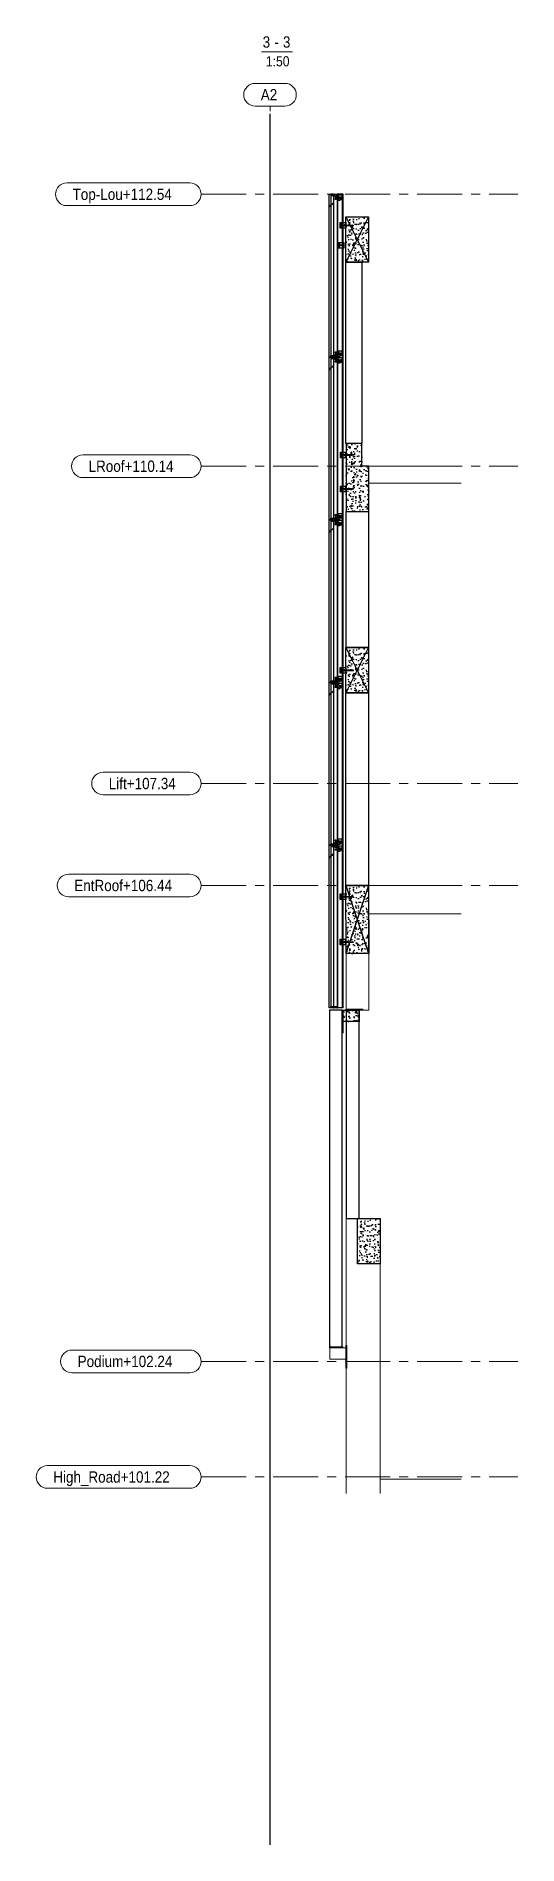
# Model space of a CAD drawing. Header units: millimetres. Extents: x -220592 to 404889, y -217665 to 38245.
# Drawn here: x 964.9 to 969.14, y -493.66 to -477.69 of the extents above; entities that cross this region are included whole.
import ezdxf

# ---------------------------------------------------------------- set-up
doc = ezdxf.new("R2010")
doc.units = ezdxf.units.MM
for name, pattern in [('CENTER', [50.8, 31.75, -6.35, 6.35, -6.35]), ('CENTER2', [28.575, 19.05, -3.175, 3.175, -3.175]), ('HIDDEN', [0.375, 0.25, -0.125]), ('XKITLINE00', [0])]:
    doc.linetypes.add(name, pattern=pattern)
for name, color, linetype in [('000 - L I N E 0.1', 1, 'Continuous'), ('010 - ASPG_FASTERN_MAIN_COLOR_1', 1, 'Continuous'), ('010 - ASPG_FASTERN_SUB_COLOR_2', 2, 'Continuous'), ('2', 2, 'Continuous'), ('Center Line', 1, 'CENTER'), ('MULLION', 3, 'Continuous')]:
    doc.layers.add(name, color=color, linetype=linetype)
for name, color, linetype, lineweight in [('Bolt', 7, 'Continuous', 0), ('DIMENSION', 1, 'Continuous', 5), ('OtherObjectType', 1, 'Continuous', 0), ('Part', 2, 'Continuous', 0), ('S-GRID', 1, 'Continuous', 0), ('SCREW', 8, 'Continuous', 5)]:
    doc.layers.add(name, color=color, linetype=linetype, lineweight=lineweight)
doc.styles.add('ARIAL', font='arial.ttf')
doc.styles.add('ARIAL_', font='arial.ttf')
pattern_1 = [(50, (385.66566, -189.84543), (0.0910923345, -0.007969543), [0.009525, -0.104775]), (355, (385.66566, -189.84543), (-0.017621711, 0.095528423), [0.00762, -0.083820292]), (100.451445, (385.67325, -189.84609), (0.073470624, 0.087558876), [0.008095004, -0.089045122]), (46.1842, (385.66566, -189.82003), (0.13553952, -0.021021164), [0.0142875, -0.1571625]), (96.635558, (385.67695, -189.82178), (0.118702067, 0.123713062), [0.012142512, -0.133567804]), (351.18415, (385.66566, -189.82003), (0.118702067, 0.123713062), [0.011429984, -0.125729866]), (21, (385.67836, -189.82638), (0.075807196, -0.051132599), [0.009525, -0.104775]), (326, (385.67836, -189.82638), (0.030901014, 0.092093983), [0.00762, -0.08382]), (71.451445, (385.68467, -189.83064), (0.10670821, 0.040961384), [0.008095004, -0.089044969]), (37.5, (385.665657, -189.84543), (0.0015443016, 0.0422775194), [0, -0.082804, 0, -0.08509, 0, -0.0841375]), (7.5, (385.665657, -189.84543), (0.0334098313, 0.0500902874), [0, -0.048514, 0, -0.080899, 0, -0.0320675]), (327.5, (385.637336, -189.84543), (0.0677952976, -0.002864372), [0, -0.03175, 0, -0.09906, 0, -0.131445]), (317.5, (385.624636, -189.84543), (0.0740645907, 0.0127132455), [0, -0.041275, 0, -0.065786, 0, -0.093345])]

# ---------------------------------------------------------------- blocks, each defined once
blk = doc.blocks.new('*A16109')
at = {"layer": 'S-GRID', "linetype": 'XKITLINE00', "lineweight": 0}
for p, q in [((628.999723, 298.546249), (636.937223, 298.546249)), ((638.524723, 298.546249), (640.112223, 298.546249)), ((641.699723, 298.546249), (649.637223, 298.546249)), ((651.224723, 298.546249), (652.812223, 298.546249)), ((654.399723, 298.546249), (662.337223, 298.546249)), ((663.924723, 298.546249), (665.512223, 298.546249)), ((667.099723, 298.546249), (675.037223, 298.546249)), ((676.624723, 298.546249), (678.212223, 298.546249)), ((679.799723, 298.546249), (684.814791, 298.546249))]:
    blk.add_line(p, q, dxfattribs=at)
at = {"layer": 'S-GRID', "style": 'ARIAL', "width": 0.85}
blk.add_text('LRoof+110.14', height=2, dxfattribs=at).set_placement((609.166716, 297.546249))
blk = doc.blocks.new('*A16110')
at = {"layer": 'S-GRID', "linetype": 'XKITLINE00', "lineweight": 0}
for p, q in [((608.166716, 300.546249), (626.999723, 300.546249)), ((608.166716, 296.546249), (626.999723, 296.546249))]:
    blk.add_line(p, q, dxfattribs=at)
for centre, start, end in [((608.166716, 298.546249), 90, 270), ((626.999723, 298.546249), 270, 90)]:
    blk.add_arc(centre, 2, start, end, dxfattribs=at)
blk = doc.blocks.new('*A16111')
at = {"layer": 'S-GRID', "linetype": 'XKITLINE00', "lineweight": 0}
for p, q in [((641.148112, 361.224103), (641.148112, 362.123206)), ((641.148112, 358.049103), (641.148112, 359.636603)), ((641.148112, 348.524103), (641.148112, 356.461603)), ((641.148112, 345.349103), (641.148112, 346.936603)), ((641.148112, 335.824103), (641.148112, 343.761603)), ((641.148112, 332.649103), (641.148112, 334.236603)), ((641.148112, 323.124103), (641.148112, 331.061603)), ((641.148112, 319.949103), (641.148112, 321.536603)), ((641.148112, 310.424103), (641.148112, 318.361603)), ((641.148112, 307.249103), (641.148112, 308.836603)), ((641.148112, 297.724103), (641.148112, 305.661603)), ((641.148112, 294.549103), (641.148112, 296.136603)), ((641.148112, 285.024103), (641.148112, 292.961603)), ((641.148112, 281.849103), (641.148112, 283.436603)), ((641.148112, 272.324103), (641.148112, 280.261603)), ((641.148112, 269.149103), (641.148112, 270.736603)), ((641.148112, 259.624103), (641.148112, 267.561603)), ((641.148112, 256.449103), (641.148112, 258.036603)), ((641.148112, 246.924103), (641.148112, 254.861603)), ((641.148112, 243.749103), (641.148112, 245.336603)), ((641.148112, 234.224103), (641.148112, 242.161603)), ((641.148112, 231.049103), (641.148112, 232.636603)), ((641.148112, 221.524103), (641.148112, 229.461603)), ((641.148112, 218.349103), (641.148112, 219.936603)), ((641.148112, 208.824103), (641.148112, 216.761603)), ((641.148112, 205.649103), (641.148112, 207.236603)), ((641.148112, 196.124103), (641.148112, 204.061603)), ((641.148112, 192.949103), (641.148112, 194.536603)), ((641.148112, 183.424103), (641.148112, 191.361603)), ((641.148112, 180.249103), (641.148112, 181.836603)), ((641.148112, 170.724103), (641.148112, 178.661603)), ((641.148112, 167.549103), (641.148112, 169.136603)), ((641.148112, 158.024103), (641.148112, 165.961603)), ((641.148112, 154.849103), (641.148112, 156.436603)), ((641.148112, 145.324103), (641.148112, 153.261603)), ((641.148112, 142.149103), (641.148112, 143.736603)), ((641.148112, 132.624103), (641.148112, 140.561603)), ((641.148112, 129.449103), (641.148112, 131.036603)), ((641.148112, 119.924103), (641.148112, 127.861603)), ((641.148112, 116.749103), (641.148112, 118.336603)), ((641.148112, 107.224103), (641.148112, 115.161603))]:
    blk.add_line(p, q, dxfattribs=at)
at = {"layer": 'S-GRID', "style": 'ARIAL', "width": 0.85}
blk.add_text('A2', height=2, dxfattribs=at).set_placement((639.516764, 363.123206))
blk = doc.blocks.new('*A16112')
at = {"layer": 'S-GRID', "linetype": 'XKITLINE00', "lineweight": 0}
for p, q in [((638.516764, 366.123206), (643.77946, 366.123206)), ((638.516764, 362.123206), (643.77946, 362.123206))]:
    blk.add_line(p, q, dxfattribs=at)
for centre, start, end in [((638.516764, 364.123206), 90, 270), ((643.77946, 364.123206), 270, 90)]:
    blk.add_arc(centre, 2, start, end, dxfattribs=at)
blk = doc.blocks.new('*A16113')
at = {"layer": 'Part', "linetype": 'XKITLINE00', "lineweight": 0}
for p, q in [((654.528112, 266.546249), (658.528112, 266.546249)), ((654.528112, 258.546249), (654.528112, 266.546249)), ((658.528112, 266.546249), (658.528112, 258.546249)), ((658.528112, 258.546249), (654.528112, 258.546249))]:
    blk.add_line(p, q, dxfattribs=at)
blk = doc.blocks.new('*A16114')
at = {"layer": 'Part', "linetype": 'XKITLINE00', "lineweight": 0}
for p, q in [((654.545556, 302.546249), (657.345556, 302.546249)), ((654.545556, 298.546249), (654.545556, 302.546249)), ((657.345556, 302.546249), (657.345556, 298.546249)), ((657.345556, 298.546249), (654.545556, 298.546249))]:
    blk.add_line(p, q, dxfattribs=at)
blk = doc.blocks.new('*A16115')
at = {"layer": 'Part', "linetype": 'XKITLINE00', "lineweight": 0}
for p, q in [((674.814791, 298.546249), (658.548113, 298.546249)), ((658.548113, 295.546249), (658.548113, 298.546249)), ((658.548202, 295.546249), (658.548113, 295.546249)), ((674.814791, 295.546249), (658.548113, 295.546249))]:
    blk.add_line(p, q, dxfattribs=at)
blk = doc.blocks.new('*A16116')
at = {"layer": 'Part', "linetype": 'XKITLINE00', "lineweight": 0}
for p, q in [((658.548204, 298.546249), (654.548115, 298.546249)), ((654.548115, 290.546249), (654.548115, 298.546249)), ((658.548115, 298.546249), (658.548115, 290.546249)), ((658.548115, 290.546249), (654.548115, 290.546249)), ((658.548115, 290.546249), (658.548204, 290.546249))]:
    blk.add_line(p, q, dxfattribs=at)
blk = doc.blocks.new('*A16127')
at = {"layer": 'Part', "linetype": 'XKITLINE00', "lineweight": 0}
for p, q in [((654.548128, 165.746249), (660.548128, 165.746249)), ((654.548128, 140.546249), (654.548128, 165.746249)), ((660.548128, 165.746249), (660.548128, 140.546249)), ((660.548128, 140.546249), (654.548128, 140.546249))]:
    blk.add_line(p, q, dxfattribs=at)
blk = doc.blocks.new('*A16128')
at = {"layer": 'S-GRID', "linetype": 'XKITLINE00', "lineweight": 0}
for p, q in [((628.999723, 242.546249), (636.937223, 242.546249)), ((638.524723, 242.546249), (640.112223, 242.546249)), ((641.699723, 242.546249), (649.637223, 242.546249)), ((651.224723, 242.546249), (652.812223, 242.546249)), ((654.399723, 242.546249), (662.337223, 242.546249)), ((663.924723, 242.546249), (665.512223, 242.546249)), ((667.099723, 242.546249), (675.037223, 242.546249)), ((676.624723, 242.546249), (678.212223, 242.546249)), ((679.799723, 242.546249), (684.814791, 242.546249))]:
    blk.add_line(p, q, dxfattribs=at)
at = {"layer": 'S-GRID', "style": 'ARIAL', "width": 0.85}
blk.add_text('Lift+107.34', height=2, dxfattribs=at).set_placement((612.725309, 241.546249))
blk = doc.blocks.new('*A16129')
at = {"layer": 'S-GRID', "linetype": 'XKITLINE00', "lineweight": 0}
for p, q in [((611.725309, 244.546249), (626.999723, 244.546249)), ((611.725309, 240.546249), (626.999723, 240.546249))]:
    blk.add_line(p, q, dxfattribs=at)
for centre, start, end in [((611.725309, 242.546249), 90, 270), ((626.999723, 242.546249), 270, 90)]:
    blk.add_arc(centre, 2, start, end, dxfattribs=at)
blk = doc.blocks.new('*A16130')
at = {"layer": 'S-GRID', "linetype": 'XKITLINE00', "lineweight": 0}
for p, q in [((628.999723, 224.546249), (636.937223, 224.546249)), ((638.524723, 224.546249), (640.112223, 224.546249)), ((641.699723, 224.546249), (649.637223, 224.546249)), ((651.224723, 224.546249), (652.812223, 224.546249)), ((654.399723, 224.546249), (662.337223, 224.546249)), ((663.924723, 224.546249), (665.512223, 224.546249)), ((667.099723, 224.546249), (675.037223, 224.546249)), ((676.624723, 224.546249), (678.212223, 224.546249)), ((679.799723, 224.546249), (684.814791, 224.546249))]:
    blk.add_line(p, q, dxfattribs=at)
at = {"layer": 'S-GRID', "style": 'ARIAL', "width": 0.85}
blk.add_text('EntRoof+106.44', height=2, dxfattribs=at).set_placement((606.646208, 223.546249))
blk = doc.blocks.new('*A16131')
at = {"layer": 'S-GRID', "linetype": 'XKITLINE00', "lineweight": 0}
for p, q in [((605.646208, 226.546249), (626.999723, 226.546249)), ((605.646208, 222.546249), (626.999723, 222.546249))]:
    blk.add_line(p, q, dxfattribs=at)
for centre, start, end in [((605.646208, 224.546249), 90, 270), ((626.999723, 224.546249), 270, 90)]:
    blk.add_arc(centre, 2, start, end, dxfattribs=at)
blk = doc.blocks.new('*A16132')
at = {"layer": 'Part', "linetype": 'XKITLINE00', "lineweight": 0}
for p, q in [((654.548432, 212.546249), (658.548432, 212.546249)), ((654.548432, 202.546249), (654.548432, 212.546249)), ((658.548432, 212.546249), (658.548432, 202.546249)), ((658.548432, 202.546249), (654.548432, 202.546249))]:
    blk.add_line(p, q, dxfattribs=at)
blk = doc.blocks.new('*A16133')
at = {"layer": 'Part', "linetype": 'XKITLINE00', "lineweight": 0}
for p, q in [((654.528112, 224.546249), (658.528112, 224.546249)), ((654.528112, 212.546249), (654.528112, 224.546249)), ((658.528112, 224.546249), (658.528112, 212.546249)), ((658.528112, 212.546249), (654.528112, 212.546249))]:
    blk.add_line(p, q, dxfattribs=at)
blk = doc.blocks.new('*A16136')
at = {"layer": 'Part', "linetype": 'XKITLINE00', "lineweight": 0}
for p, q in [((658.528111, 224.546249), (674.814791, 224.546249)), ((658.528111, 219.546249), (658.528111, 224.546249)), ((674.814791, 219.546249), (658.528111, 219.546249))]:
    blk.add_line(p, q, dxfattribs=at)
blk = doc.blocks.new('*A16144')
at = {"layer": 'Part', "linetype": 'XKITLINE00', "lineweight": 0}
for p, q in [((654.528112, 202.546249), (654.528112, 202.746249)), ((654.528112, 202.746249), (657.528112, 202.746249)), ((654.528112, 202.546249), (657.528112, 202.546249)), ((657.528112, 202.546249), (657.528112, 202.746249))]:
    blk.add_line(p, q, dxfattribs=at)
blk = doc.blocks.new('*A16145')
at = {"layer": 'Part', "linetype": 'XKITLINE00', "lineweight": 0}
for p, q in [((654.048082, 202.546249), (653.848082, 202.546249)), ((653.848082, 202.546249), (653.848082, 198.546249)), ((654.048082, 198.546249), (654.048082, 202.546249)), ((653.848082, 198.546249), (654.048082, 198.546249))]:
    blk.add_line(p, q, dxfattribs=at)
blk = doc.blocks.new('*A16146')
at = {"layer": 'Part', "linetype": 'XKITLINE00', "lineweight": 0}
for p, q in [((654.048082, 202.546249), (654.528112, 202.546249)), ((656.848051, 202.546249), (656.848051, 200.546249)), ((656.848051, 200.546249), (654.048082, 200.546249))]:
    blk.add_line(p, q, dxfattribs=at)
blk = doc.blocks.new('*A16147')
at = {"layer": 'S-GRID', "linetype": 'XKITLINE00', "lineweight": 0}
for p, q in [((628.999723, 120.146249), (636.937223, 120.146249)), ((638.524723, 120.146249), (640.112223, 120.146249)), ((641.699723, 120.146249), (649.637223, 120.146249)), ((651.224723, 120.146249), (652.812223, 120.146249)), ((654.399723, 120.146249), (662.337223, 120.146249)), ((663.924723, 120.146249), (665.512223, 120.146249)), ((667.099723, 120.146249), (675.037223, 120.146249)), ((676.624723, 120.146249), (678.212223, 120.146249)), ((679.799723, 120.146249), (684.814791, 120.146249))]:
    blk.add_line(p, q, dxfattribs=at)
at = {"layer": 'S-GRID', "style": 'ARIAL', "width": 0.85}
blk.add_text('High_Road+101.22', height=2, dxfattribs=at).set_placement((602.939177, 119.146249))
blk = doc.blocks.new('*A16148')
at = {"layer": 'S-GRID', "linetype": 'XKITLINE00', "lineweight": 0}
for p, q in [((601.939177, 122.146249), (626.999723, 122.146249)), ((601.939177, 118.146249), (626.999723, 118.146249))]:
    blk.add_line(p, q, dxfattribs=at)
for centre, start, end in [((601.939177, 120.146249), 90, 270), ((626.999723, 120.146249), 270, 90)]:
    blk.add_arc(centre, 2, start, end, dxfattribs=at)
blk = doc.blocks.new('*A16149')
at = {"layer": 'Part', "linetype": 'XKITLINE00', "lineweight": 0}
for p, q in [((674.814791, 119.746249), (660.548128, 119.746249)), ((660.548128, 119.746249), (660.548128, 117.224103))]:
    blk.add_line(p, q, dxfattribs=at)
blk = doc.blocks.new('*A16150')
at = {"layer": 'S-GRID', "linetype": 'XKITLINE00', "lineweight": 0}
for p, q in [((628.999723, 140.546249), (636.937223, 140.546249)), ((638.524723, 140.546249), (640.112223, 140.546249)), ((641.699723, 140.546249), (649.637223, 140.546249)), ((651.224723, 140.546249), (652.812223, 140.546249)), ((654.399723, 140.546249), (662.337223, 140.546249)), ((663.924723, 140.546249), (665.512223, 140.546249)), ((667.099723, 140.546249), (675.037223, 140.546249)), ((676.624723, 140.546249), (678.212223, 140.546249)), ((679.799723, 140.546249), (684.814791, 140.546249))]:
    blk.add_line(p, q, dxfattribs=at)
at = {"layer": 'S-GRID', "style": 'ARIAL', "width": 0.85}
blk.add_text('Podium+102.24', height=2, dxfattribs=at).set_placement((607.239958, 139.546249))
blk = doc.blocks.new('*A16151')
at = {"layer": 'S-GRID', "linetype": 'XKITLINE00', "lineweight": 0}
for p, q in [((606.239958, 142.546249), (626.999723, 142.546249)), ((606.239958, 138.546249), (626.999723, 138.546249))]:
    blk.add_line(p, q, dxfattribs=at)
for centre, start, end in [((606.239958, 140.546249), 90, 270), ((626.999723, 140.546249), 270, 90)]:
    blk.add_arc(centre, 2, start, end, dxfattribs=at)
blk = doc.blocks.new('*A16152')
at = {"layer": 'Part', "linetype": 'XKITLINE00', "lineweight": 0}
for p, q in [((654.548115, 140.546249), (660.548115, 140.546249)), ((654.548115, 117.224103), (654.548115, 140.546249)), ((660.548115, 140.546249), (660.548115, 117.224103))]:
    blk.add_line(p, q, dxfattribs=at)
blk = doc.blocks.new('*A16153')
at = {"layer": 'Part', "linetype": 'XKITLINE00', "lineweight": 0}
for p, q in [((651.708112, 140.946249), (651.708112, 142.946249)), ((651.708112, 140.946249), (654.508082, 140.946249)), ((654.048112, 142.946249), (654.508082, 142.946249))]:
    blk.add_line(p, q, dxfattribs=at)
blk = doc.blocks.new('*A16154')
at = {"layer": 'Part', "linetype": 'XKITLINE00', "lineweight": 0}
for p, q in [((651.608112, 142.946249), (651.608112, 143.146249)), ((651.608112, 143.146249), (654.008112, 143.146249)), ((651.608112, 142.946249), (654.008112, 142.946249)), ((654.008112, 142.946249), (654.008112, 143.146249))]:
    blk.add_line(p, q, dxfattribs=at)
blk = doc.blocks.new('*A16155')
at = {"layer": 'Part', "linetype": 'XKITLINE00', "lineweight": 0}
for p, q in [((654.708082, 143.346249), (654.508082, 143.346249)), ((654.508082, 143.346249), (654.508082, 139.346249)), ((654.708082, 139.346249), (654.708082, 143.346249)), ((654.508082, 139.346249), (654.708082, 139.346249))]:
    blk.add_line(p, q, dxfattribs=at)
blk = doc.blocks.new('*A16156')
at = {"layer": 'S-GRID', "linetype": 'XKITLINE00', "lineweight": 0}
for p, q in [((628.999723, 346.546249), (636.937223, 346.546249)), ((638.524723, 346.546249), (640.112223, 346.546249)), ((641.699723, 346.546249), (649.637223, 346.546249)), ((651.224723, 346.546249), (652.812223, 346.546249)), ((654.399723, 346.546249), (662.337223, 346.546249)), ((663.924723, 346.546249), (665.512223, 346.546249)), ((667.099723, 346.546249), (675.037223, 346.546249)), ((676.624723, 346.546249), (678.212223, 346.546249)), ((679.799723, 346.546249), (684.814791, 346.546249))]:
    blk.add_line(p, q, dxfattribs=at)
at = {"layer": 'S-GRID', "style": 'ARIAL', "width": 0.85}
blk.add_text('Top-Lou+112.54', height=2, dxfattribs=at).set_placement((606.350309, 345.546249))
blk = doc.blocks.new('*A16157')
at = {"layer": 'S-GRID', "linetype": 'XKITLINE00', "lineweight": 0}
for p, q in [((605.350309, 348.546249), (626.999723, 348.546249)), ((605.350309, 344.546249), (626.999723, 344.546249))]:
    blk.add_line(p, q, dxfattribs=at)
for centre, start, end in [((605.350309, 346.546249), 90, 270), ((626.999723, 346.546249), 270, 90)]:
    blk.add_arc(centre, 2, start, end, dxfattribs=at)
blk = doc.blocks.new('*A16159')
at = {"layer": 'Part', "linetype": 'XKITLINE00', "lineweight": 0}
for p, q in [((654.528112, 342.546249), (658.528112, 342.546249)), ((654.528112, 334.546249), (654.528112, 342.546249)), ((658.528112, 342.546249), (658.528112, 334.546249)), ((658.528112, 334.546249), (654.528112, 334.546249))]:
    blk.add_line(p, q, dxfattribs=at)
blk = doc.blocks.new('*A16813')
at = {"layer": 'OtherObjectType', "linetype": 'XKITLINE00', "lineweight": 0}
blk.add_line((639.668647, 371.673206), (645.090913, 371.673206), dxfattribs=at)
at = {"layer": 'OtherObjectType', "width": 0.85}
for s, height, style, p in [('3', 2, 'ARIAL', (639.852534, 372.423206)), ('3', 2, 'ARIAL', (643.423627, 372.423206)), ('1:50', 1.8, 'ARIAL_', (640.418647, 369.123206)), ('-', 2, 'ARIAL', (641.935932, 372.423206))]:
    blk.add_text(s, height=height, dxfattribs=dict(at, style=style)).set_placement(p)
blk = doc.blocks.new('PZG35-9D5')
at = {"layer": 'Center Line'}
blk.add_line((0, 4), (0, -11), dxfattribs=at)
at = {"layer": 'SCREW', "color": 8}
for p, q in [((-1, 0), (-1, -1)), ((1, 0), (1, -1)), ((-2, -1), (-1, -2)), ((-2, -1), (-1, -1)), ((-2, -1), (2, -1)), ((-2, -3), (2, -2)), ((-2, -3), (-1, -2)), ((-2, -3), (-1, -3)), ((-2, -4), (-1, -4)), ((-2, -4), (-1, -4)), ((-2, -4), (-1, -4)), ((-1, -1), (1, -1)), ((-1, -2), (1, -1)), ((-1, -2), (-1, -2)), ((-1, -2), (1, -2)), ((-1, -3), (-1, -4)), ((-1, -3), (1, -3)), ((-1, -4), (-1, -8)), ((-1, -4), (-1, -4)), ((-1, -4), (-1, -4)), ((0, -10), (-1, -8)), ((0, -10), (1, -8)), ((1, -1), (1, -2)), ((2, -1), (1, -1)), ((2, -1), (1, -1)), ((2, -2), (1, -2)), ((2, -2), (1, -3)), ((1, -3), (1, -3)), ((1, -3), (1, -3)), ((2, -4), (1, -3)), ((1, -4), (1, -4)), ((1, -4), (2, -4)), ((1, -4), (1, -4)), ((1, -5), (1, -4)), ((2, -5), (1, -4)), ((2, -4), (1, -4)), ((1, -5), (1, -8)), ((1, -5), (2, -5)), ((1, -5), (1, -5)), ((2, -5), (1, -5))]:
    blk.add_line(p, q, dxfattribs=at)
blk.add_lwpolyline([(0, -10), (1, -5), (1, -4, 0.417657), (0, -3, 0.108102), (-1, -4), (-1, -5)], format="xyb", dxfattribs=at)
blk = doc.blocks.new('*U17312')
at = {"layer": 'SCREW', "color": 6}
blk.add_lwpolyline([(3, 2, 0.09906), (1, 3), (1, 2), (-1, 2), (-1, 3, 0.09906), (-3, 2, 0.266588), (-4, 1), (-4, 0, 0.414214), (-3, 0), (3, 0, 0.414214), (3, 0), (3, 1, 0.266588)], format="xyb", close=True, dxfattribs=at)
at = {"layer": 'SCREW'}
blk.add_blockref('PZG35-9D5', (0, 0), dxfattribs=at)
blk = doc.blocks.new('G$CB0C85DAF')
h = blk.add_hatch()
h.set_pattern_fill('ANSI31', color=8, scale=0.0005)
h.set_pattern_definition([(45, (-1053.9626006, 485.68547), (-0.0011225320151, 0.0011225320151), [])])
edge = h.paths.add_edge_path()
edge.add_line((0.072, 1.399), (0.071, 1.399))
edge.add_arc((0.071, 1.399), 0.00015, 180, 270, ccw=False)
edge.add_line((0.071, 1.399), (0.071, 1.424))
edge.add_line((0.071, 1.424), (0.039, 1.424))
edge.add_arc((0.039, 1.424), 0.00015, 180, 270, ccw=False)
edge.add_line((0.038, 1.424), (0.038, 1.436))
edge.add_arc((0.039, 1.436), 0.00015, 90, 180, ccw=False)
edge.add_line((0.039, 1.436), (0.043, 1.436))
edge.add_arc((0.043, 1.436), 0.00015, 0, 90, ccw=False)
edge.add_line((0.043, 1.436), (0.043, 1.435))
edge.add_arc((0.043, 1.435), 0.00015, 270, 360, ccw=False)
edge.add_line((0.043, 1.435), (0.04, 1.435))
edge.add_arc((0.04, 1.435), 0.00015, 90, 180)
edge.add_line((0.039, 1.435), (0.039, 1.425))
edge.add_arc((0.04, 1.425), 0.00015, 180, 270)
edge.add_line((0.04, 1.424), (0.048, 1.424))
edge.add_line((0.048, 1.424), (0.048, 1.424))
edge.add_line((0.048, 1.424), (0.048, 1.424))
edge.add_line((0.048, 1.424), (0.061, 1.424))
edge.add_line((0.061, 1.424), (0.061, 1.424))
edge.add_line((0.061, 1.424), (0.061, 1.424))
edge.add_line((0.061, 1.424), (0.071, 1.424))
edge.add_arc((0.071, 1.425), 0.00015, 270, 360)
edge.add_line((0.071, 1.425), (0.071, 1.435))
edge.add_arc((0.071, 1.435), 0.00015, 0, 90)
edge.add_line((0.071, 1.435), (0.067, 1.435))
edge.add_arc((0.067, 1.435), 0.00015, 180, 270, ccw=False)
edge.add_line((0.067, 1.435), (0.067, 1.436))
edge.add_arc((0.067, 1.436), 0.00015, 90, 180, ccw=False)
edge.add_line((0.067, 1.436), (0.072, 1.436))
edge.add_arc((0.072, 1.436), 0.00015, 0, 90, ccw=False)
edge.add_line((0.072, 1.436), (0.072, 1.399))
edge.add_arc((0.072, 1.399), 0.00015, 270, 360, ccw=False)
h = blk.add_hatch()
h.set_pattern_fill('ANSI31', color=8, scale=0.0005)
h.set_pattern_definition([(45, (-1053.9626006, 485.53962), (-0.0011225320151, 0.0011225320151), [])])
edge = h.paths.add_edge_path()
edge.add_line((0.072, 0.038), (0.071, 0.038))
edge.add_arc((0.071, 0.037), 0.00015, 90, 180)
edge.add_line((0.071, 0.037), (0.071, 0.013))
edge.add_line((0.071, 0.013), (0.039, 0.013))
edge.add_arc((0.039, 0.012), 0.00015, 90, 180)
edge.add_line((0.038, 0.012), (0.038, 0))
edge.add_arc((0.039, 0), 0.00015, 180, 270)
edge.add_line((0.039, 0), (0.043, 0))
edge.add_arc((0.043, 0), 0.00015, 270, 360)
edge.add_line((0.043, 0), (0.043, 0.001))
edge.add_arc((0.043, 0.001), 0.00015, 0, 90)
edge.add_line((0.043, 0.001), (0.04, 0.001))
edge.add_arc((0.04, 0.001), 0.00015, 180, 270, ccw=False)
edge.add_line((0.039, 0.001), (0.039, 0.011))
edge.add_arc((0.04, 0.011), 0.00015, 90, 180, ccw=False)
edge.add_line((0.04, 0.012), (0.048, 0.012))
edge.add_line((0.048, 0.012), (0.048, 0.012))
edge.add_line((0.048, 0.012), (0.048, 0.012))
edge.add_line((0.048, 0.012), (0.061, 0.012))
edge.add_line((0.061, 0.012), (0.061, 0.012))
edge.add_line((0.061, 0.012), (0.061, 0.012))
edge.add_line((0.061, 0.012), (0.071, 0.012))
edge.add_arc((0.071, 0.011), 0.00015, 0, 90, ccw=False)
edge.add_line((0.071, 0.011), (0.071, 0.001))
edge.add_arc((0.071, 0.001), 0.00015, 270, 360, ccw=False)
edge.add_line((0.071, 0.001), (0.067, 0.001))
edge.add_arc((0.067, 0.001), 0.00015, 90, 180)
edge.add_line((0.067, 0.001), (0.067, 0))
edge.add_arc((0.067, 0), 0.00015, 180, 270)
edge.add_line((0.067, 0), (0.072, 0))
edge.add_arc((0.072, 0), 0.00015, 270, 360)
edge.add_line((0.072, 0), (0.072, 0.037))
edge.add_arc((0.072, 0.037), 0.00015, 0, 90)
at = {"color": 161}
blk.add_line((0.072, 1.436), (0.072, 1.436), dxfattribs=at)
blk.add_lwpolyline([(0, 1.436), (0.072, 1.436), (0.072, 0), (0, 0)], close=True, dxfattribs=at)
at = {"color": 3}
blk.add_point((0.072, 1.436), dxfattribs=at)
at = {"layer": 'DIMENSION', "color": 3}
for p, q in [((0.038, 1.424), (0.038, 0.012)), ((0.07, 1.424), (0.07, 0.013)), ((0.071, 1.424), (0.071, 0.013))]:
    blk.add_line(p, q, dxfattribs=at)
at = {"layer": 'DIMENSION', "color": 2}
blk.add_lwpolyline([(0.037, 1.436), (0, 1.436), (0, 0), (0.037, 0)], close=True, dxfattribs=at)
at = {"layer": 'DIMENSION', "color": 8}
for points in [[(0.014, 0.013), (0.014, 1.424)], [(0.016, 0.013), (0.016, 1.424)]]:
    blk.add_lwpolyline(points, dxfattribs=at)
at = {"layer": 'MULLION', "color": 251, "linetype": 'HIDDEN', "ltscale": 25, "true_color": 0x636466}
blk.add_lwpolyline([(0.015, 1.337), (0.015, 1.337), (0.015, 1.337), (0.015, 1.337, -0.535538), (0.014, 1.336, 0.991572), (0.014, 1.335, 1.157025), (0.014, 1.339, -0.688558), (0.014, 1.339), (0.028, 1.352), (0.036, 1.359), (0.037, 1.359, 0.414312), (0.037, 1.359), (0.037, 1.362, 0.414116), (0.037, 1.362), (0.037, 1.362, 0.414214), (0.036, 1.362), (0.036, 1.361, -0.205895), (0.036, 1.361), (0, 1.326), (0, 1.321, 0.668179), (0, 1.321), (0.002, 1.323, 0.668179), (0.002, 1.323), (0.001, 1.323), (0.001, 1.326), (0.012, 1.337, -0.558354), (0.013, 1.337, 0.766275), (0.014, 1.337, -0.438583), (0.015, 1.338)], format="xyb", close=True, dxfattribs=at)
at = {"layer": 'MULLION', "color": 1}
for points in [[(0.013, 1.424), (0.038, 1.424), (0.038, 1.436), (0.013, 1.436)], [(0.013, 0.013), (0.038, 0.013), (0.038, 0), (0.013, 0)]]:
    blk.add_lwpolyline(points, close=True, dxfattribs=at)
for points in [[(0.017, 1.424), (0.017, 1.436)], [(0.017, 0.013), (0.017, 0)]]:
    blk.add_lwpolyline(points, dxfattribs=at)
at = {"layer": 'MULLION', "color": 251, "linetype": 'HIDDEN', "ltscale": 25, "true_color": 0x636466}
blk.add_lwpolyline([(0.036, 1.424), (0.036, 0.013)], dxfattribs=at)
at = {"layer": 'MULLION', "color": 251, "linetype": 'HIDDEN', "ltscale": 5, "true_color": 0x636466}
for points in [[(0.037, 1.424), (0.037, 1.436)], [(0.037, 0.013), (0.037, 0)]]:
    blk.add_lwpolyline(points, dxfattribs=at)
at = {"layer": 'SCREW', "color": 6}
for points in [[(0.049, 1.425, 0.09906), (0.048, 1.426), (0.048, 1.426), (0.047, 1.426), (0.047, 1.426, 0.09906), (0.046, 1.425, 0.266588), (0.046, 1.425), (0.046, 1.425, 0.414214), (0.046, 1.424), (0.05, 1.424, 0.414214), (0.05, 1.425), (0.05, 1.425, 0.266588)], [(0.063, 1.425, 0.09906), (0.062, 1.426), (0.062, 1.426), (0.061, 1.426), (0.061, 1.426, 0.09906), (0.06, 1.425, 0.266588), (0.059, 1.425), (0.059, 1.425, 0.414214), (0.06, 1.424), (0.063, 1.424, 0.414214), (0.063, 1.425), (0.063, 1.425, 0.266588)], [(0.049, 0.011, -0.09906), (0.048, 0.01), (0.048, 0.01), (0.047, 0.01), (0.047, 0.01, -0.09906), (0.046, 0.011, -0.266588), (0.046, 0.011), (0.046, 0.011, -0.414214), (0.046, 0.012), (0.05, 0.012, -0.414214), (0.05, 0.011), (0.05, 0.011, -0.266588)], [(0.063, 0.011, -0.09906), (0.062, 0.01), (0.062, 0.01), (0.061, 0.01), (0.061, 0.01, -0.09906), (0.06, 0.011, -0.266588), (0.059, 0.011), (0.059, 0.011, -0.414214), (0.06, 0.012), (0.063, 0.012, -0.414214), (0.063, 0.011), (0.063, 0.011, -0.266588)]]:
    blk.add_lwpolyline(points, format="xyb", close=True, dxfattribs=at)
at = {"layer": 'SCREW', "yscale": 0.0005, "zscale": 0.0005}
for p, xscale, rotation in [((0.037, 1.43), 0.0005, 90), ((0.037, 0.006), -0.0005, 89.99999999999979)]:
    blk.add_blockref('*U17312', p, dxfattribs=dict(at, xscale=xscale, rotation=rotation))
blk = doc.blocks.new('A$C57452C2B')
at = {"layer": '010 - ASPG_FASTERN_MAIN_COLOR_1'}
for p, q in [((0.003, 0.001), (0.003, 0.004)), ((0.007, 0.031), (0.004, 0.021)), ((0.01, 0), (0.004, 0)), ((0.005, 0.001), (0.005, 0.004)), ((0.009, 0.001), (0.009, 0.004)), ((0.011, 0.001), (0.011, 0.004))]:
    blk.add_line(p, q, dxfattribs=at)
for points in [[(0.014, 0.005), (0.014, 0.006), (0, 0.006), (0, 0.005), (0.003, 0.004), (0.011, 0.004)], [(0.004, 0.021), (0.004, 0.028), (0.007, 0.031), (0.009, 0.028), (0.009, 0.021)]]:
    blk.add_lwpolyline(points, close=True, dxfattribs=at)
for centre, radius, start, end in [((0.004, 0.001), 0.00125, 216.8699, 323.1301), ((0.007, 0.004), 0.00425, 241.9275, 298.0725), ((0.01, 0.001), 0.00125, 216.8699, 323.1301)]:
    blk.add_arc(centre, radius, start, end, dxfattribs=at)
at = {"layer": '010 - ASPG_FASTERN_SUB_COLOR_2'}
for p in [(0.009, 0.021), (0.004, 0.021)]:
    blk.add_line(p, (0.004, 0.02), dxfattribs=at)
for points in [[(0.004, 0.017, 0.666667), (0.004, 0.018), (0.009, 0.02, 0.666667), (0.009, 0.018)], [(0.004, 0.015, 0.666667), (0.004, 0.017), (0.009, 0.018, 0.666667), (0.009, 0.017)], [(0.004, 0.014, 0.666667), (0.004, 0.015), (0.009, 0.017, 0.666667), (0.009, 0.015)], [(0.004, 0.012, 0.666667), (0.004, 0.014), (0.009, 0.015, 0.666667), (0.009, 0.014)], [(0.004, 0.011, 0.666667), (0.004, 0.012), (0.009, 0.014, 0.666667), (0.009, 0.012)], [(0.004, 0.009, 0.666667), (0.004, 0.011), (0.009, 0.012, 0.666667), (0.009, 0.011)], [(0.004, 0.008, 0.666667), (0.004, 0.009), (0.009, 0.011, 0.666667), (0.009, 0.009)], [(0.004, 0.006, 0.666667), (0.004, 0.008), (0.009, 0.009, 0.666667), (0.009, 0.008)], [(0.005, 0.006, 0.091189), (0.004, 0.006), (0.009, 0.008, 0.666667), (0.009, 0.006)]]:
    blk.add_lwpolyline(points, format="xyb", dxfattribs=at)
for centre, start, end in [((0.004, 0.019), 292.6199, 67.3801), ((0.01, 0.02), 112.6199, 247.3801)]:
    blk.add_arc(centre, 0.000812, start, end, dxfattribs=at)
blk = doc.blocks.new('G$C82789C10')
at = {"color": 1}
for p, q in [((0.022, 0), (0.022, 0.05)), ((0.022, 0.05), (0.062, 0.05)), ((0.042, 0), (0.022, 0)), ((0.025, 0), (0.025, 0.05)), ((0.042, 0.025), (0.042, 0)), ((0.051, 0.025), (0.051, 0.015)), ((0.051, 0.015), (0.056, 0.01)), ((0.056, 0.01), (0.062, 0.01)), ((0.062, 0.05), (0.062, 0.01))]:
    blk.add_line(p, q, dxfattribs=at)
blk.add_arc((0.046, 0.025), 0.0045, 0, 180, dxfattribs=at)
at = {"color": 1, "extrusion": (0, 0, -1), "zscale": -1, "rotation": 270}
for p in [(-0.031, 0.042), (-0.031, 0.022)]:
    blk.add_blockref('A$C57452C2B', p, dxfattribs=at)
blk = doc.blocks.new('A$C31025A2B')
at = {"layer": '000 - L I N E 0.1', "color": 9}
blk.add_lwpolyline([(0.058, -0.011), (0.064, -0.011), (0.067, -0.017), (0.064, -0.022), (0.058, -0.022), (0.054, -0.017)], close=True, dxfattribs=at)
for radius in [0.00554, 0.00346]:
    blk.add_circle((0.061, -0.017), radius, dxfattribs=at)
blk = doc.blocks.new('G$C12C65349')
at = {"layer": 'Bolt', "color": 8}
for p, q in [((0.001, 0.083), (0.016, 0.083)), ((0.001, 0.083), (0.001, 0.082)), ((0.001, 0.082), (0.001, 0.077)), ((0.001, 0.076), (0.001, 0.077)), ((0.001, 0.076), (0.016, 0.076)), ((0.004, 0.086), (0.006, 0.087)), ((0.004, 0.086), (0.012, 0.086)), ((0.006, 0.085), (0.004, 0.086)), ((0.004, 0.084), (0.012, 0.085)), ((0.004, 0.084), (0.006, 0.085)), ((0.004, 0.083), (0.012, 0.084)), ((0.004, 0.083), (0.006, 0.084)), ((0.006, 0.084), (0.004, 0.084)), ((0.004, 0.082), (0.004, 0.077)), ((0.004, 0.074), (0.012, 0.075)), ((0.004, 0.074), (0.006, 0.075)), ((0.004, 0.073), (0.012, 0.074)), ((0.004, 0.073), (0.006, 0.074)), ((0.006, 0.074), (0.004, 0.074)), ((0.006, 0.072), (0.004, 0.073)), ((0.004, 0.071), (0.012, 0.072)), ((0.004, 0.071), (0.006, 0.072)), ((0.004, 0.07), (0.012, 0.071)), ((0.004, 0.07), (0.006, 0.071)), ((0.006, 0.071), (0.004, 0.071)), ((0.006, 0.069), (0.004, 0.07)), ((0.004, 0.069), (0.012, 0.069)), ((0.006, 0.068), (0.004, 0.069)), ((0.004, 0.069), (0.006, 0.069)), ((0.004, 0.067), (0.012, 0.068)), ((0.004, 0.067), (0.006, 0.068)), ((0.004, 0.066), (0.012, 0.067)), ((0.004, 0.066), (0.006, 0.067)), ((0.006, 0.067), (0.004, 0.067)), ((0.006, 0.065), (0.004, 0.066)), ((0.004, 0.064), (0.012, 0.065)), ((0.004, 0.064), (0.006, 0.065)), ((0.006, 0.064), (0.004, 0.064)), ((0.004, 0.063), (0.012, 0.064)), ((0.004, 0.063), (0.006, 0.064)), ((0.004, 0.062), (0.006, 0.063)), ((0.006, 0.063), (0.004, 0.063)), ((0.004, 0.062), (0.004, 0.027)), ((0.004, 0.062), (0.012, 0.062)), ((0.005, 0.027), (0.004, 0.027)), ((0.004, 0.024), (0.004, 0.015)), ((0.006, 0.024), (0.004, 0.024)), ((0.004, 0.007), (0.005, 0.015)), ((0.004, 0.015), (0.009, 0.015)), ((0.012, 0.007), (0.004, 0.007)), ((0.005, 0.024), (0.005, 0.027)), ((0.01, 0.088), (0.006, 0.088)), ((0.006, 0.088), (0.006, 0.087)), ((0.006, 0.087), (0.011, 0.087)), ((0.006, 0.087), (0.006, 0.087)), ((0.006, 0.085), (0.011, 0.086)), ((0.006, 0.084), (0.011, 0.084)), ((0.006, 0.074), (0.011, 0.074)), ((0.006, 0.072), (0.011, 0.073)), ((0.006, 0.071), (0.011, 0.071)), ((0.006, 0.069), (0.011, 0.07)), ((0.006, 0.068), (0.011, 0.069)), ((0.006, 0.067), (0.011, 0.067)), ((0.006, 0.065), (0.011, 0.066)), ((0.006, 0.064), (0.011, 0.064)), ((0.006, 0.063), (0.011, 0.063)), ((0.006, 0.024), (0.006, 0.023)), ((0.006, 0.019), (0.006, 0.017)), ((0.012, 0.024), (0.007, 0.024)), ((0.007, 0.024), (0.007, 0.024)), ((0.007, 0.022), (0.008, 0.022)), ((0.009, 0.02), (0.007, 0.02)), ((0.007, 0.018), (0.007, 0.018)), ((0.007, 0.016), (0.008, 0.016)), ((0.008, 0.023), (0.009, 0.023)), ((0.01, 0.02), (0.008, 0.019)), ((0.008, 0.017), (0.009, 0.017)), ((0.009, 0.021), (0.009, 0.021)), ((0.009, 0.015), (0.009, 0.015)), ((0.01, 0.088), (0.011, 0.087)), ((0.01, 0.022), (0.01, 0.021)), ((0.01, 0.016), (0.01, 0.015)), ((0.01, 0.015), (0.013, 0.015)), ((0.012, 0.086), (0.011, 0.087)), ((0.011, 0.086), (0.012, 0.086)), ((0.012, 0.085), (0.011, 0.086)), ((0.011, 0.084), (0.012, 0.085)), ((0.011, 0.083), (0.012, 0.084)), ((0.012, 0.084), (0.011, 0.084)), ((0.011, 0.074), (0.012, 0.075)), ((0.011, 0.073), (0.012, 0.074)), ((0.012, 0.074), (0.011, 0.074)), ((0.012, 0.072), (0.011, 0.073)), ((0.011, 0.071), (0.012, 0.072)), ((0.011, 0.07), (0.012, 0.071)), ((0.012, 0.071), (0.011, 0.071)), ((0.012, 0.069), (0.011, 0.07)), ((0.012, 0.068), (0.011, 0.069)), ((0.011, 0.069), (0.012, 0.069)), ((0.011, 0.067), (0.012, 0.068)), ((0.011, 0.066), (0.012, 0.067)), ((0.012, 0.067), (0.011, 0.067)), ((0.012, 0.065), (0.011, 0.066)), ((0.011, 0.064), (0.012, 0.065)), ((0.012, 0.064), (0.011, 0.064)), ((0.011, 0.063), (0.012, 0.064)), ((0.012, 0.062), (0.011, 0.063)), ((0.012, 0.027), (0.011, 0.027)), ((0.011, 0.027), (0.011, 0.024)), ((0.012, 0.082), (0.012, 0.077)), ((0.012, 0.062), (0.012, 0.027)), ((0.013, 0.015), (0.012, 0.024)), ((0.012, 0.015), (0.012, 0.007)), ((0.016, 0.082), (0.016, 0.083)), ((0.016, 0.082), (0.016, 0.077)), ((0.016, 0.077), (0.016, 0.076))]:
    blk.add_line(p, q, dxfattribs=at)
at = {"layer": 'Bolt', "color": 8, "linetype": 'CENTER'}
blk.add_line((0.008, 0.09), (0.008, 0), dxfattribs=at)
at = {"layer": 'Bolt', "color": 8, "linetype": 'Continuous'}
blk.add_line((0.008, 0.08), (0.008, 0.064), dxfattribs=at)
at = {"layer": 'Bolt', "color": 8}
blk.add_lwpolyline([(0.017, 0.076), (0.017, 0.075), (0, 0.075), (0, 0.076)], close=True, dxfattribs=at)
for centre, radius, start, end in [((0.003, 0.08), 0.00333, 53.8846, 126.1154), ((0.003, 0.08), 0.00333, 233.8846, 306.1154), ((0.008, 0.07), 0.0124, 71.4826, 108.5174), ((0.008, 0.089), 0.0124, 251.4826, 288.5174), ((0.007, 0.023), 0.001, 180, 270), ((0.007, 0.019), 0.001, 108.4349, 180), ((0.007, 0.017), 0.001, 180, 270), ((0.008, 0.024), 0.001, 148.0606, 270), ((0.008, 0.018), 0.001, 110.8837, 180), ((0.008, 0.018), 0.001, 180, 266.9814), ((0.008, 0.021), 0.001, 0, 90), ((0.008, 0.015), 0.001, 2.1745, 90), ((0.009, 0.022), 0.001, 0, 90), ((0.008, 0.021), 0.001, 288.4349, 0), ((0.009, 0.016), 0.001, 0, 86.9814), ((0.009, 0.021), 0.001, 290.8837, 0), ((0.014, 0.08), 0.00333, 53.8846, 126.1154), ((0.014, 0.08), 0.00333, 233.8846, 306.1154)]:
    blk.add_arc(centre, radius, start, end, dxfattribs=at)
blk = doc.blocks.new('G$C63E23571')
at = {"layer": '000 - L I N E 0.1', "color": 9}
blk.add_lwpolyline([(0.003, 0.008), (0.007, 0.008), (0.009, 0.005), (0.007, 0.002), (0.003, 0.002), (0.001, 0.005)], close=True, dxfattribs=at)
for radius in [0.005, 0.00317]:
    blk.add_circle((0.005, 0.005), radius, dxfattribs=at)
blk = doc.blocks.new('G$CECC85F1F')
at = {"color": 4}
for p, q in [((0, 0.05), (0.05, 0.05)), ((0, 0), (0, 0.05)), ((0.05, 0), (0, 0)), ((0.045, 0.05), (0.045, 0)), ((0.05, 0.05), (0.05, 0))]:
    blk.add_line(p, q, dxfattribs=at)
at = {"color": 8, "linetype": 'CENTER'}
blk.add_line((0, 0.025), (0.045, 0.025), dxfattribs=at)
at = {"color": 4}
for p in [(0.005, 0.03), (0.005, 0.01)]:
    blk.add_blockref('G$C63E23571', p, dxfattribs=at)

msp = doc.modelspace()

# ---------------------------------------------------------------- hatches: boundary and pattern name
h = msp.add_hatch()
h.set_pattern_fill('AR-CONC', color=8, scale=0.0005)
h.set_pattern_definition([(50, (398.89023, -227.04002), (0.0910923345, -0.007969543), [0.009525, -0.104775]), (355, (398.89023, -227.04002), (-0.017621711, 0.095528423), [0.00762, -0.083820292]), (100.451445, (398.89782, -227.04068), (0.073470624, 0.087558876), [0.008095004, -0.089045122]), (46.1842, (398.89023, -227.01462), (0.13553952, -0.021021164), [0.0142875, -0.1571625]), (96.635558, (398.90152, -227.01637), (0.118702067, 0.123713062), [0.012142512, -0.133567804]), (351.18415, (398.89023, -227.01462), (0.118702067, 0.123713062), [0.011429984, -0.125729866]), (21, (398.90293, -227.02097), (0.075807196, -0.051132599), [0.009525, -0.104775]), (326, (398.90293, -227.02097), (0.030901014, 0.092093983), [0.00762, -0.08382]), (71.451445, (398.90924, -227.02523), (0.10670821, 0.040961384), [0.008095004, -0.089044969]), (37.5, (398.890227, -227.04002), (0.0015443016, 0.0422775194), [0, -0.082804, 0, -0.08509, 0, -0.0841375]), (7.5, (398.890227, -227.04002), (0.0334098313, 0.0500902874), [0, -0.048514, 0, -0.080899, 0, -0.0320675]), (327.5, (398.861906, -227.04002), (0.0677952976, -0.002864372), [0, -0.03175, 0, -0.09906, 0, -0.131445]), (317.5, (398.849206, -227.04002), (0.0740645907, 0.0127132455), [0, -0.041275, 0, -0.065786, 0, -0.093345])])
h.paths.add_polyline_path([(967.6292, -479.2895), (967.8292, -479.2895), (967.8292, -479.6895), (967.6292, -479.6895)])
h = msp.add_hatch()
h.set_pattern_fill('AR-CONC', color=8, scale=0.0005)
h.set_pattern_definition(pattern_1)
h.paths.add_polyline_path([(967.63, -481.2895), (967.63, -481.8895), (967.8302, -481.8895), (967.8302, -481.4895), (967.77, -481.4895), (967.77, -481.2895)])
h = msp.add_hatch()
h.set_pattern_fill('AR-CONC', color=8, scale=0.0005)
h.set_pattern_definition([(50, (398.89023, -230.84002), (0.0910923345, -0.007969543), [0.009525, -0.104775]), (355, (398.89023, -230.84002), (-0.017621711, 0.095528423), [0.00762, -0.083820292]), (100.451445, (398.89782, -230.84068), (0.073470624, 0.087558876), [0.008095004, -0.089045122]), (46.1842, (398.89023, -230.81462), (0.13553952, -0.021021164), [0.0142875, -0.1571625]), (96.635558, (398.90152, -230.81637), (0.118702067, 0.123713062), [0.012142512, -0.133567804]), (351.18415, (398.89023, -230.81462), (0.118702067, 0.123713062), [0.011429984, -0.125729866]), (21, (398.90293, -230.82097), (0.075807196, -0.051132599), [0.009525, -0.104775]), (326, (398.90293, -230.82097), (0.030901014, 0.092093983), [0.00762, -0.08382]), (71.451445, (398.90924, -230.82523), (0.10670821, 0.040961384), [0.008095004, -0.089044969]), (37.5, (398.890227, -230.84002), (0.0015443016, 0.0422775194), [0, -0.082804, 0, -0.08509, 0, -0.0841375]), (7.5, (398.890227, -230.84002), (0.0334098313, 0.0500902874), [0, -0.048514, 0, -0.080899, 0, -0.0320675]), (327.5, (398.861906, -230.84002), (0.0677952976, -0.002864372), [0, -0.03175, 0, -0.09906, 0, -0.131445]), (317.5, (398.849206, -230.84002), (0.0740645907, 0.0127132455), [0, -0.041275, 0, -0.065786, 0, -0.093345])])
h.paths.add_polyline_path([(967.6292, -483.0895), (967.8292, -483.0895), (967.8292, -483.4895), (967.6292, -483.4895)])
h = msp.add_hatch()
h.set_pattern_fill('AR-CONC', color=8, scale=0.0005)
h.set_pattern_definition([(50, (398.89023, -232.94002), (0.0910923345, -0.007969543), [0.009525, -0.104775]), (355, (398.89023, -232.94002), (-0.017621711, 0.095528423), [0.00762, -0.083820292]), (100.451445, (398.89782, -232.94068), (0.073470624, 0.087558876), [0.008095004, -0.089045122]), (46.1842, (398.89023, -232.91462), (0.13553952, -0.021021164), [0.0142875, -0.1571625]), (96.635558, (398.90152, -232.91637), (0.118702067, 0.123713062), [0.012142512, -0.133567804]), (351.18415, (398.89023, -232.91462), (0.118702067, 0.123713062), [0.011429984, -0.125729866]), (21, (398.90293, -232.92097), (0.075807196, -0.051132599), [0.009525, -0.104775]), (326, (398.90293, -232.92097), (0.030901014, 0.092093983), [0.00762, -0.08382]), (71.451445, (398.90924, -232.92523), (0.10670821, 0.040961384), [0.008095004, -0.089044969]), (37.5, (398.890227, -232.94002), (0.0015443016, 0.0422775194), [0, -0.082804, 0, -0.08509, 0, -0.0841375]), (7.5, (398.890227, -232.94002), (0.0334098313, 0.0500902874), [0, -0.048514, 0, -0.080899, 0, -0.0320675]), (327.5, (398.861906, -232.94002), (0.0677952976, -0.002864372), [0, -0.03175, 0, -0.09906, 0, -0.131445]), (317.5, (398.849206, -232.94002), (0.0740645907, 0.0127132455), [0, -0.041275, 0, -0.065786, 0, -0.093345])])
h.paths.add_polyline_path([(967.6292, -485.1895), (967.8292, -485.1895), (967.8302, -485.7895), (967.6302, -485.7895)])
h = msp.add_hatch()
h.set_pattern_fill('AR-CONC', color=8, scale=0.0005)
h.set_pattern_definition(pattern_1)
h.paths.add_polyline_path([(967.6052, -486.2895), (967.7451, -486.2895), (967.7451, -486.3895), (967.6052, -486.3895)])
h = msp.add_hatch()
h.set_pattern_fill('AR-CONC', color=8, scale=0.0005)
h.set_pattern_definition([(50, (398.99123, -235.88002), (0.0910923345, -0.007969543), [0.009525, -0.104775]), (355, (398.99123, -235.88002), (-0.017621711, 0.095528423), [0.00762, -0.083820292]), (100.451445, (398.99882, -235.88068), (0.073470624, 0.087558876), [0.008095004, -0.089045122]), (46.1842, (398.99123, -235.85462), (0.13553952, -0.021021164), [0.0142875, -0.1571625]), (96.635558, (399.00252, -235.85637), (0.118702067, 0.123713062), [0.012142512, -0.133567804]), (351.18415, (398.99123, -235.85462), (0.118702067, 0.123713062), [0.011429984, -0.125729866]), (21, (399.00393, -235.86097), (0.075807196, -0.051132599), [0.009525, -0.104775]), (326, (399.00393, -235.86097), (0.030901014, 0.092093983), [0.00762, -0.08382]), (71.451445, (399.010245, -235.86523), (0.10670821, 0.040961384), [0.008095004, -0.089044969]), (37.5, (398.991228, -235.88002), (0.0015443016, 0.0422775194), [0, -0.082804, 0, -0.08509, 0, -0.0841375]), (7.5, (398.991228, -235.88002), (0.0334098313, 0.0500902874), [0, -0.048514, 0, -0.080899, 0, -0.0320675]), (327.5, (398.962907, -235.88002), (0.0677952976, -0.002864372), [0, -0.03175, 0, -0.09906, 0, -0.131445]), (317.5, (398.950207, -235.88002), (0.0740645907, 0.0127132455), [0, -0.041275, 0, -0.065786, 0, -0.093345])])
h.paths.add_polyline_path([(967.7302, -488.1295), (967.9302, -488.1295), (967.9302, -488.5295), (967.7302, -488.5295)])

# ---------------------------------------------------------------- linework, layer by layer
at = {"color": 8, "linetype": 'CENTER2'}
msp.add_line((966.9602, -493.6557), (966.9602, -478.379), dxfattribs=at)
at = {"color": 3}
msp.add_line((967.5542, -479.0895), (967.5542, -486.2695), dxfattribs=at)
at = {"color": 4}
for p, q in [((967.6042, -479.0895), (967.5542, -479.0895)), ((967.5542, -486.2695), (967.5542, -479.0895)), ((967.5992, -486.2695), (967.5992, -479.0895)), ((967.6042, -486.2695), (967.6042, -479.0895)), ((967.6042, -479.5395), (967.5542, -479.5395)), ((967.6042, -486.2695), (967.5542, -486.2695))]:
    msp.add_line(p, q, dxfattribs=at)
for p, q in [((967.8292, -479.2895), (967.6292, -479.6895)), ((967.6292, -479.2895), (967.8292, -479.6895)), ((967.6292, -483.0895), (967.8292, -483.4895)), ((967.8292, -483.0895), (967.6292, -483.4895)), ((967.6292, -485.1895), (967.8292, -485.7895)), ((967.8292, -485.1895), (967.6292, -485.7895))]:
    msp.add_line(p, q)
at = {"color": 8}
for points in [[(967.6292, -479.2895), (967.8292, -479.2895), (967.8292, -479.6895), (967.6292, -479.6895)], [(967.6292, -483.0895), (967.8292, -483.0895), (967.8292, -483.4895), (967.6292, -483.4895)], [(967.6292, -485.1895), (967.8292, -485.1895), (967.8302, -485.7895), (967.6302, -485.7895)], [(967.6052, -486.2895), (967.7451, -486.2895), (967.7451, -486.3895), (967.6052, -486.3895)], [(967.7302, -488.1295), (967.9302, -488.1295), (967.9302, -488.5295), (967.7302, -488.5295)]]:
    msp.add_lwpolyline(points, close=True, dxfattribs=at)
at = {"color": 2}
for points in [[(967.6292, -479.6895), (967.77, -479.6895), (967.77, -481.2895), (967.6292, -481.2895)], [(967.63, -481.8895), (967.8292, -481.8895), (967.8292, -483.0895), (967.63, -483.0895)], [(967.6292, -483.4895), (967.8292, -483.4895), (967.8292, -485.1895), (967.6292, -485.1895)], [(967.7451, -486.2895), (967.6302, -486.2895), (967.6302, -488.1295), (967.7451, -488.1295)]]:
    msp.add_lwpolyline(points, close=True, dxfattribs=at)
at = {"color": 8}
msp.add_lwpolyline([(967.63, -481.2895), (967.63, -481.8895), (967.8302, -481.8895), (967.8302, -481.4895), (967.77, -481.4895), (967.77, -481.2895), (967.63, -481.2895)], dxfattribs=at)
at = {"color": 3}
for p in [(967.5542, -480.5255), (967.5542, -481.9615), (967.5542, -483.3975), (967.5542, -484.8335)]:
    msp.add_point(p, dxfattribs=at)
at = {"layer": '2'}
msp.add_lwpolyline([(967.5951, -486.2895), (967.4832, -486.2895), (967.4832, -489.2595), (967.5951, -489.2595)], close=True, dxfattribs=at)

# ---------------------------------------------------------------- block references
at = {"lineweight": 0, "xscale": 0.05, "yscale": 0.05, "zscale": 0.05}
for name in ['*A16813', '*A16112', '*A16111', '*A16157', '*A16156', '*A16159', '*A16110', '*A16114', '*A16109', '*A16116', '*A16115', '*A16113', '*A16129', '*A16128', '*A16131', '*A16130', '*A16133', '*A16136', '*A16132', '*A16145', '*A16146', '*A16144', '*A16127', '*A16151', '*A16150', '*A16154', '*A16153', '*A16155', '*A16152', '*A16148', '*A16147', '*A16149']:
    msp.add_blockref(name, (934.9027, -496.4168), dxfattribs=at)
at = {"color": 161}
for p in [(967.4821, -480.5255), (967.4821, -481.9615), (967.4821, -483.3975), (967.4821, -484.8335), (967.4821, -486.2695)]:
    msp.add_blockref('G$CB0C85DAF', p, dxfattribs=at)
at = {"color": 1}
for p in [(967.5322, -479.1446), (967.5322, -480.5203), (967.5322, -480.5806), (967.5322, -481.9563), (967.5322, -482.0166), (967.5322, -483.3923), (967.5322, -483.4526), (967.5322, -484.8283), (967.5322, -484.8886)]:
    msp.add_blockref('G$C82789C10', p, dxfattribs=at)
at = {"color": 4}
for p in [(967.5792, -479.3893), (967.5592, -479.5645), (967.5802, -481.4145), (967.5802, -481.7145), (967.5792, -483.3145), (967.5792, -485.3145), (967.5792, -485.7145)]:
    msp.add_blockref('G$CECC85F1F', p, dxfattribs=at)
at = {"rotation": 89.99999999999999}
for p in [(967.699, -479.3727), (967.7, -481.3979), (967.7, -481.6979), (967.699, -483.2979), (967.699, -485.2979), (967.699, -485.6979)]:
    msp.add_blockref('G$C12C65349', p, dxfattribs=at)
at = {"layer": '000 - L I N E 0.1', "color": 2, "xscale": 1.142857142857143, "yscale": 1.142857142857143, "zscale": 1.142857142857143}
for p in [(967.509, -479.1004), (967.509, -480.4761), (967.509, -480.5364), (967.509, -481.9121), (967.509, -481.9724), (967.509, -483.3481), (967.509, -484.7841), (967.509, -484.8444)]:
    msp.add_blockref('A$C31025A2B', p, dxfattribs=at)

doc.saveas('drawing.dxf')
